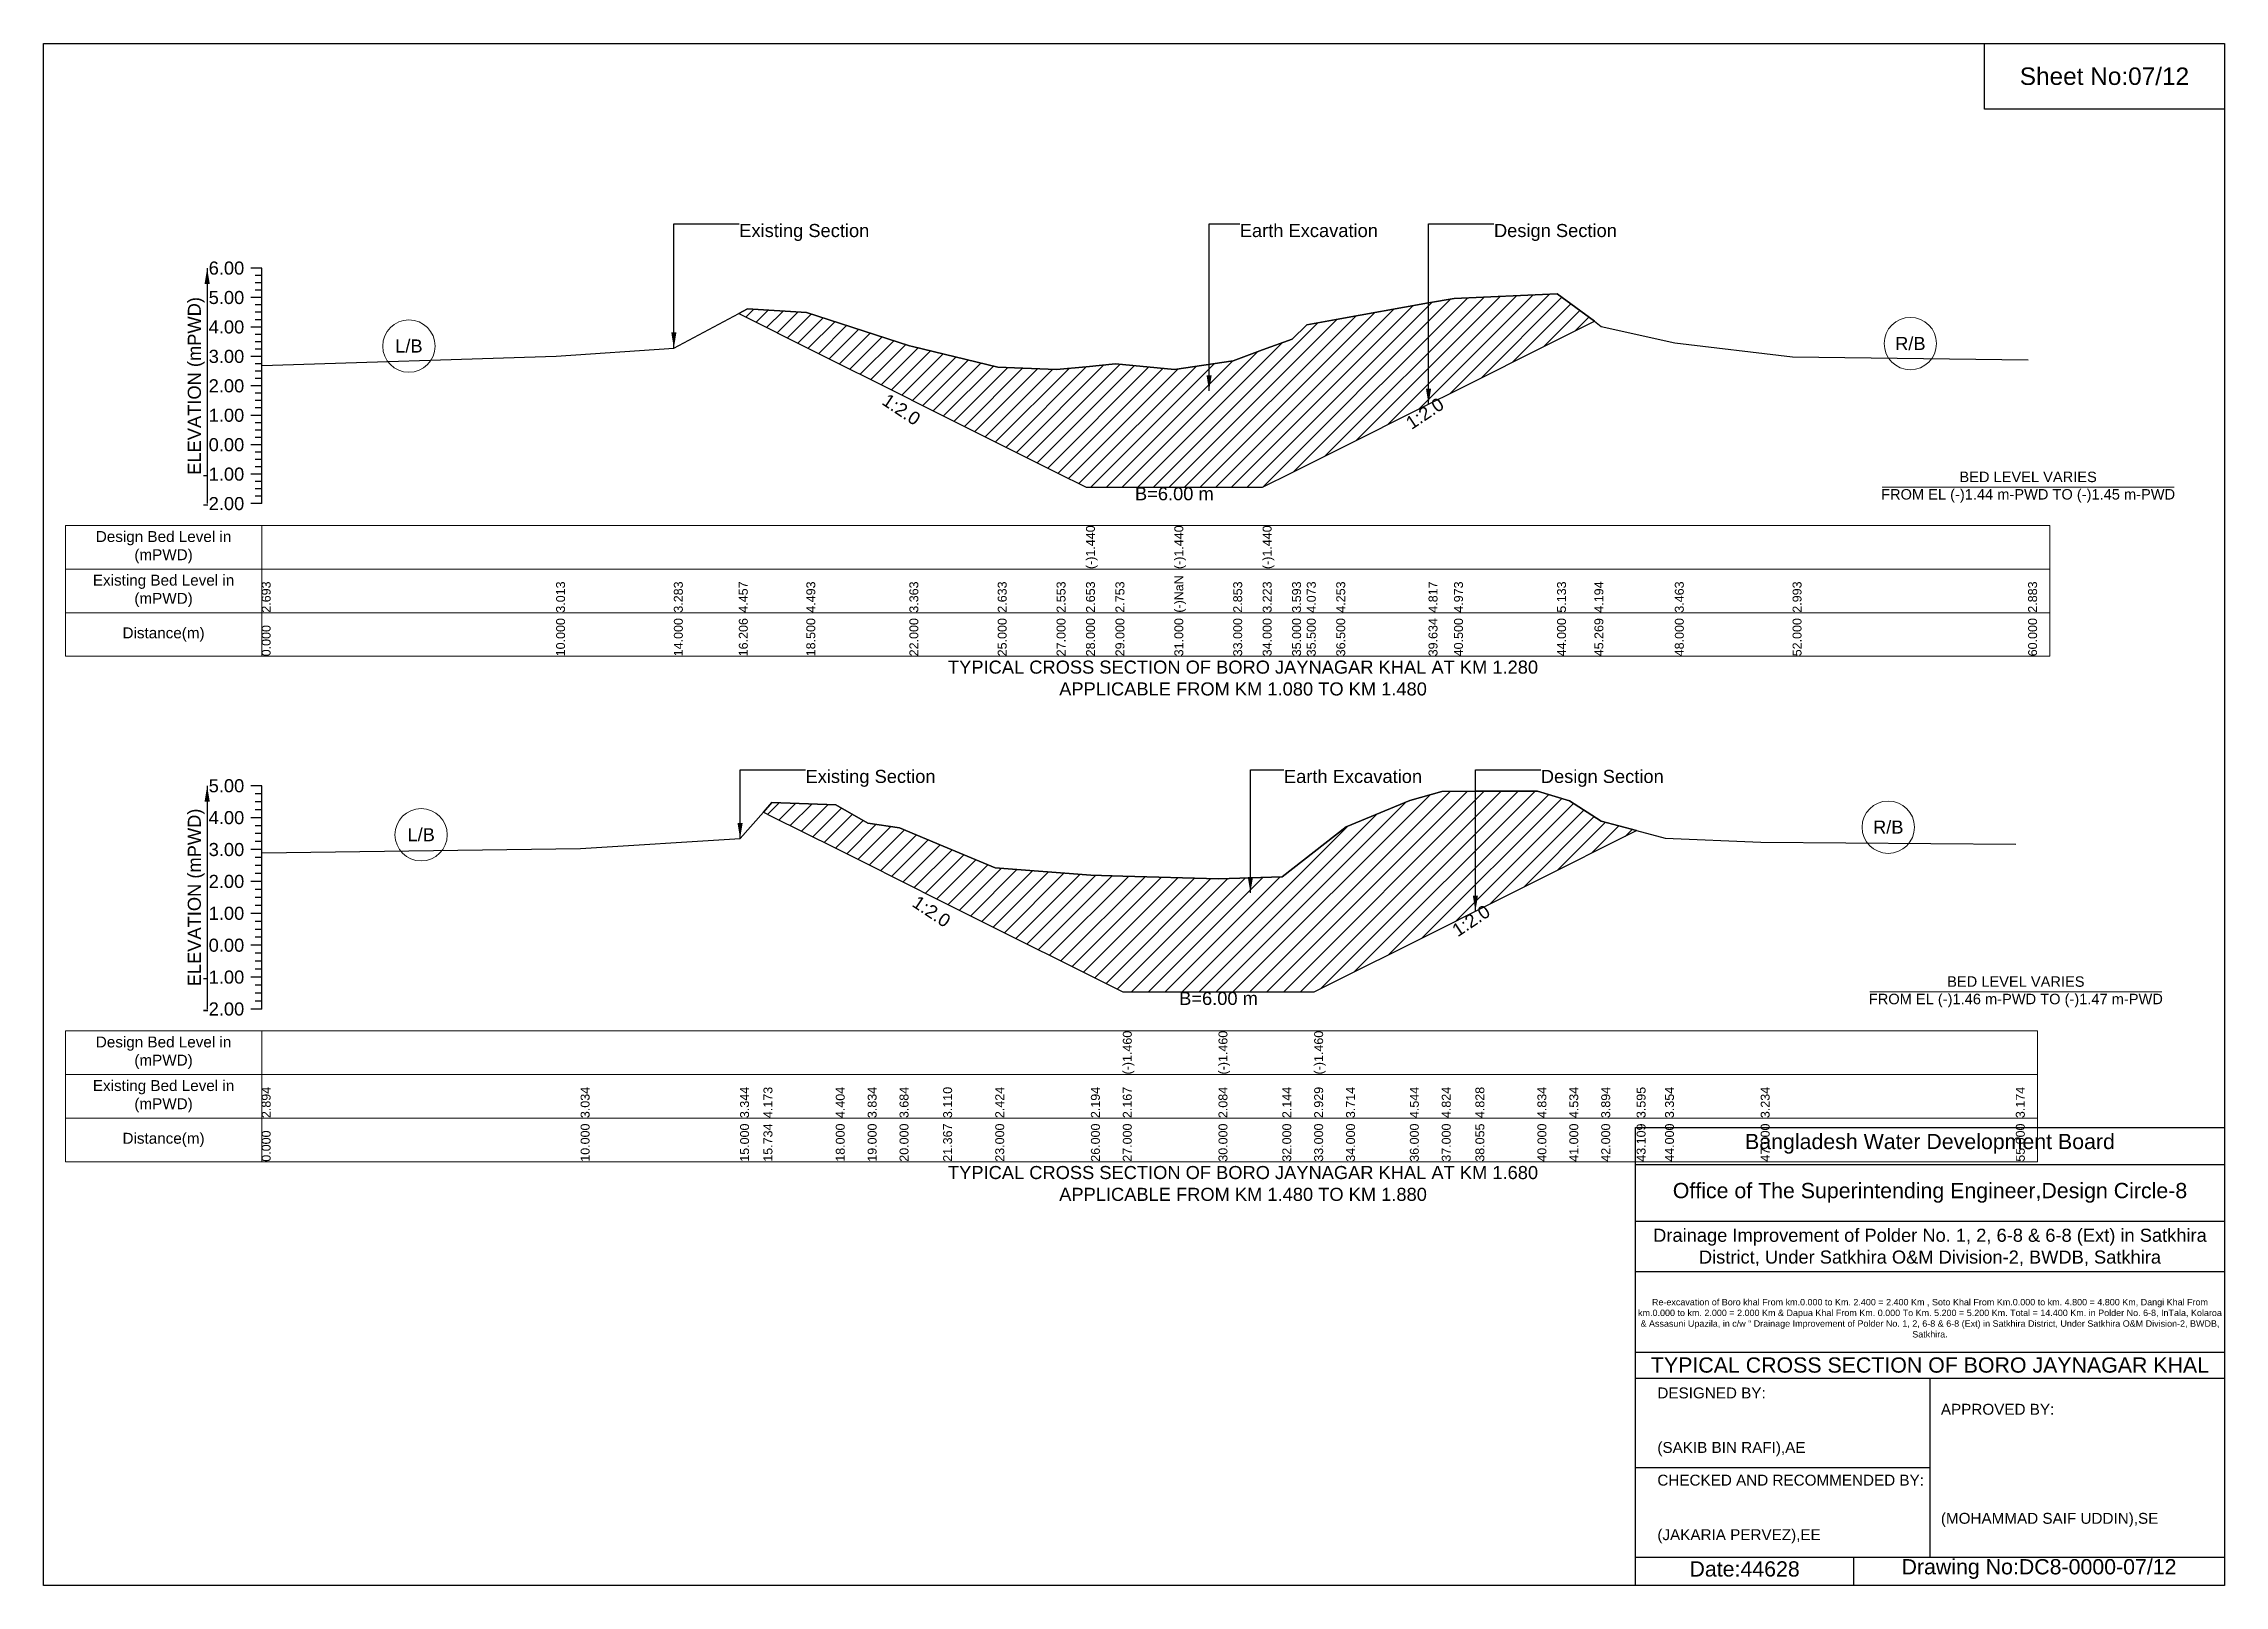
# Model space of a CAD drawing. Header units: inches. Extents: x 91000 to 268000, y -5656 to 20000.
# Drawn here: x 160000 to 168000, y -5656 to 0 of the extents above; entities that cross this region are included whole.
import ezdxf

# ---------------------------------------------------------------- set-up
doc = ezdxf.new("R2010")
doc.units = ezdxf.units.IN
doc.header["$LTSCALE"] = 7
doc.header["$MEASUREMENT"] = 0
for name, color, linetype, lineweight in [('Cross section Data Border', 7, 'Continuous', 9), ('Cross Section Labels', 7, 'Continuous', 9), ('Existing_Bed_Level for Xsection', 7, 'Continuous', 25)]:
    doc.layers.add(name, color=color, linetype=linetype, lineweight=lineweight)
doc.styles.get("Standard").update_dxf_attribs({"font": 'arial.ttf'})
doc.dimstyles.get("Standard").update_dxf_attribs({"dimtxt": 0.18, "dimasz": 0.18, "dimexe": 0.18, "dimexo": 0.0625, "dimgap": 0.09, "dimtad": 0, "dimtih": 1, "dimtoh": 1, "dimdec": 4, "dimzin": 0, "dimdsep": 46, "dimtxsty": 'Standard', "dimcen": 0.09, "dimadec": 0, "dimazin": 0, "dimtfac": 1, "dimtdec": 4, "dimtofl": 0, "dimtmove": 0, "dimatfit": 3, "dimfxl": 1, "dimtolj": 1, "dimtzin": 0, "dimarcsym": 0})

msp = doc.modelspace()

# ---------------------------------------------------------------- texts
at = {"attachment_point": 5}
for s, insert, char_height in [('Sheet No:07/12', (167560, -120), 64), ('Bangladesh Water Development Board', (166920, -4036), 56), ('Office of The Superintending Engineer,Design Circle-8', (166920, -4216), 56)]:
    msp.add_mtext(s, dxfattribs=dict(at, insert=insert, char_height=char_height))
for s, insert, char_height, width, attachment_point in [('Drainage Improvement of Polder No. 1, 2, 6-8 & 6-8 (Ext) in Satkhira District, Under Satkhira O&M Division-2, BWDB, Satkhira', (166920, -4416), 48, 2240, 5), ('Re-excavation of Boro khal From km.0.000 to Km. 2.400 = 2.400 Km , Soto Khal From Km.0.000 to km. 4.800 = 4.800 Km, Dangi Khal From km.0.000 to km. 2.000 = 2.000 Km & Dapua Khal From Km. 0.000 To Km. 5.200 = 5.200 Km. Total = 14.400 Km. in Polder No. 6-8, InTala, Kolaroa & Assasuni Upazila, in c/w “ Drainage Improvement of Polder No. 1, 2, 6-8 & 6-8 (Ext) in Satkhira District, Under Satkhira O&M Division-2, BWDB, Satkhira.', (166920, -4676), 23.565, 2160, 5), ('TYPICAL CROSS SECTION OF BORO JAYNAGAR KHAL', (166920, -4848), 56, 2240, 5), ('DESIGNED BY:^J^J^J(SAKIB BIN RAFI),AE', (165920, -5056), 40, 1120, 4), ('APPROVED BY:^J^J^J^J^J^J(MOHAMMAD SAIF UDDIN),SE', (166960, -5216), 40, 1120, 4), ('CHECKED AND RECOMMENDED BY:^J^J^J(JAKARIA PERVEZ),EE', (165920, -5376), 40, 1120, 4), ('Date:44628', (166240, -5596), 56, 1120, 5), ('Drawing No:DC8-0000-07/12', (167320, -5596), 56, 1760, 5)]:
    msp.add_mtext(s, dxfattribs=dict(insert=insert, char_height=char_height, width=width, attachment_point=attachment_point))
at = {"layer": 'Cross section Data Border', "char_height": 40, "width": 640, "attachment_point": 5}
for s, insert in [('Design Bed Level in (mPWD)', (160440, -1847.7)), ('Existing Bed Level in (mPWD)', (160440, -2007.7)), ('Distance(m)', (160440, -2167.7)), ('Design Bed Level in (mPWD)', (160440, -3701.8)), ('Existing Bed Level in (mPWD)', (160440, -3861.8)), ('Distance(m)', (160440, -4021.8))]:
    msp.add_mtext(s, dxfattribs=dict(at, insert=insert))
at = {"layer": 'Cross Section Labels'}
for s, insert, char_height, attachment_point in [('Existing Section', (162552, -661.7), 48, 1), ('Earth Excavation', (164388, -661.7), 48, 1), ('Design Section', (165320.5, -661.7), 48, 1), ('L/B', (161340, -1109.6), 48, 5), ('R/B', (166848, -1100.4), 48, 5), ('BED LEVEL VARIES ^JFROM EL (-)1.44 m-PWD TO (-)1.45 m-PWD', (167280, -1627.2), 38.4, 5), ('B=6.00 m', (164148, -1627.2), 48, 2), ('TYPICAL CROSS SECTION OF BORO JAYNAGAR KHAL AT KM 1.280^JAPPLICABLE FROM KM 1.080 TO KM 1.480', (164400, -2327.7), 48, 5), ('Existing Section', (162795, -2664.3), 48, 1), ('Earth Excavation', (164550, -2664.3), 48, 1), ('Design Section', (165492.4, -2664.3), 48, 1), ('L/B', (161385, -2902.5), 48, 5), ('R/B', (166767, -2874.5), 48, 5), ('BED LEVEL VARIES ^JFROM EL (-)1.46 m-PWD TO (-)1.47 m-PWD', (167235, -3478.6), 38.4, 5), ('B=6.00 m', (164310, -3478.6), 48, 2), ('TYPICAL CROSS SECTION OF BORO JAYNAGAR KHAL AT KM 1.680^JAPPLICABLE FROM KM 1.480 TO KM 1.880', (164400, -4181.8), 48, 5)]:
    msp.add_mtext(s, dxfattribs=dict(at, insert=insert, char_height=char_height, attachment_point=attachment_point))
at = {"layer": 'Cross Section Labels', "char_height": 48, "attachment_point": 2}
for insert, rotation in [((163160.1, -1322.3), 326.30993), ((165053.5, -1336.5), 33.69007), ((163270.7, -3163.7), 326.30993), ((165223.1, -3197.6), 33.69007)]:
    msp.add_mtext('1:2.0', dxfattribs=dict(at, insert=insert, rotation=rotation))
at = {"layer": 'Existing_Bed_Level for Xsection', "char_height": 48, "attachment_point": 6}
for s, insert in [('6.00', (160736, -823.7)), ('5.00', (160736, -931.7)), ('4.00', (160736, -1039.7)), ('3.00', (160736, -1147.7)), ('2.00', (160736, -1255.7)), ('1.00', (160736, -1363.7)), ('0.00', (160736, -1471.7)), ('-1.00', (160736, -1579.7)), ('-2.00', (160736, -1687.7)), ('5.00', (160736, -2722.8)), ('4.00', (160736, -2839.8)), ('3.00', (160736, -2956.8)), ('2.00', (160736, -3073.8)), ('1.00', (160736, -3190.8)), ('0.00', (160736, -3307.8)), ('-1.00', (160736, -3424.8)), ('-2.00', (160736, -3541.8))]:
    msp.add_mtext(s, dxfattribs=dict(at, insert=insert))
at = {"layer": 'Existing_Bed_Level for Xsection', "rotation": 90}
for s, insert, char_height, attachment_point in [('ELEVATION (mPWD)', (160560, -1255.7), 48, 5), ('(-)1.440', (163824, -1927.7), 32.8, 1), ('(-)1.440', (164148, -1927.7), 32.8, 1), ('(-)1.440', (164472, -1927.7), 32.8, 1), ('2.693', (160800, -2087.7), 32.8, 1), ('3.013', (161880, -2087.7), 32.8, 1), ('3.283', (162312, -2087.7), 32.8, 1), ('4.457', (162550.3, -2087.7), 32.8, 1), ('4.493', (162798, -2087.7), 32.8, 1), ('3.363', (163176, -2087.7), 32.8, 1), ('2.633', (163500, -2087.7), 32.8, 1), ('2.553', (163716, -2087.7), 32.8, 1), ('2.653', (163824, -2087.7), 32.8, 1), ('2.753', (163932, -2087.7), 32.8, 1), ('(-)NaN', (164148, -2087.7), 32.8, 1), ('2.853', (164364, -2087.7), 32.8, 1), ('3.223', (164472, -2087.7), 32.8, 1), ('3.593', (164580, -2087.7), 32.8, 1), ('4.073', (164634, -2087.7), 32.8, 1), ('4.253', (164742, -2087.7), 32.8, 1), ('4.817', (165080.5, -2087.7), 32.8, 1), ('4.973', (165174, -2087.7), 32.8, 1), ('5.133', (165552, -2087.7), 32.8, 1), ('4.194', (165689, -2087.7), 32.8, 1), ('3.463', (165984, -2087.7), 32.8, 1), ('2.993', (166416, -2087.7), 32.8, 1), ('2.883', (167280, -2087.7), 32.8, 1), ('0.000', (160800, -2247.7), 32.8, 1), ('10.000', (161880, -2247.7), 32.8, 1), ('14.000', (162312, -2247.7), 32.8, 1), ('16.206', (162550.3, -2247.7), 32.8, 1), ('18.500', (162798, -2247.7), 32.8, 1), ('22.000', (163176, -2247.7), 32.8, 1), ('25.000', (163500, -2247.7), 32.8, 1), ('27.000', (163716, -2247.7), 32.8, 1), ('28.000', (163824, -2247.7), 32.8, 1), ('29.000', (163932, -2247.7), 32.8, 1), ('31.000', (164148, -2247.7), 32.8, 1), ('33.000', (164364, -2247.7), 32.8, 1), ('34.000', (164472, -2247.7), 32.8, 1), ('35.000', (164580, -2247.7), 32.8, 1), ('35.500', (164634, -2247.7), 32.8, 1), ('36.500', (164742, -2247.7), 32.8, 1), ('39.634', (165080.5, -2247.7), 32.8, 1), ('40.500', (165174, -2247.7), 32.8, 1), ('44.000', (165552, -2247.7), 32.8, 1), ('45.269', (165689, -2247.7), 32.8, 1), ('48.000', (165984, -2247.7), 32.8, 1), ('52.000', (166416, -2247.7), 32.8, 1), ('60.000', (167280, -2247.7), 32.8, 1), ('ELEVATION (mPWD)', (160560, -3132.3), 48, 5), ('(-)1.460', (163959, -3781.8), 32.8, 1), ('(-)1.460', (164310, -3781.8), 32.8, 1), ('(-)1.460', (164661, -3781.8), 32.8, 1), ('2.894', (160800, -3941.8), 32.8, 1), ('3.034', (161970, -3941.8), 32.8, 1), ('3.344', (162555, -3941.8), 32.8, 1), ('4.173', (162640.8, -3941.8), 32.8, 1), ('4.404', (162906, -3941.8), 32.8, 1), ('3.834', (163023, -3941.8), 32.8, 1), ('3.684', (163140, -3941.8), 32.8, 1), ('3.110', (163299.9, -3941.8), 32.8, 1), ('2.424', (163491, -3941.8), 32.8, 1), ('2.194', (163842, -3941.8), 32.8, 1), ('2.167', (163959, -3941.8), 32.8, 1), ('2.084', (164310, -3941.8), 32.8, 1), ('2.144', (164544, -3941.8), 32.8, 1), ('2.929', (164661, -3941.8), 32.8, 1), ('3.714', (164778, -3941.8), 32.8, 1), ('4.544', (165012, -3941.8), 32.8, 1), ('4.824', (165129, -3941.8), 32.8, 1), ('4.828', (165252.4, -3941.8), 32.8, 1), ('4.834', (165480, -3941.8), 32.8, 1), ('4.534', (165597, -3941.8), 32.8, 1), ('3.894', (165714, -3941.8), 32.8, 1), ('3.595', (165843.8, -3941.8), 32.8, 1), ('3.354', (165948, -3941.8), 32.8, 1), ('3.234', (166299, -3941.8), 32.8, 1), ('3.174', (167235, -3941.8), 32.8, 1), ('0.000', (160800, -4101.8), 32.8, 1), ('10.000', (161970, -4101.8), 32.8, 1), ('15.000', (162555, -4101.8), 32.8, 1), ('15.734', (162640.8, -4101.8), 32.8, 1), ('18.000', (162906, -4101.8), 32.8, 1), ('19.000', (163023, -4101.8), 32.8, 1), ('20.000', (163140, -4101.8), 32.8, 1), ('21.367', (163299.9, -4101.8), 32.8, 1), ('23.000', (163491, -4101.8), 32.8, 1), ('26.000', (163842, -4101.8), 32.8, 1), ('27.000', (163959, -4101.8), 32.8, 1), ('30.000', (164310, -4101.8), 32.8, 1), ('32.000', (164544, -4101.8), 32.8, 1), ('33.000', (164661, -4101.8), 32.8, 1), ('34.000', (164778, -4101.8), 32.8, 1), ('36.000', (165012, -4101.8), 32.8, 1), ('37.000', (165129, -4101.8), 32.8, 1), ('38.055', (165252.4, -4101.8), 32.8, 1), ('40.000', (165480, -4101.8), 32.8, 1), ('41.000', (165597, -4101.8), 32.8, 1), ('42.000', (165714, -4101.8), 32.8, 1), ('43.109', (165843.8, -4101.8), 32.8, 1), ('44.000', (165948, -4101.8), 32.8, 1), ('47.000', (166299, -4101.8), 32.8, 1), ('55.000', (167235, -4101.8), 32.8, 1)]:
    msp.add_mtext(s, dxfattribs=dict(at, insert=insert, char_height=char_height, attachment_point=attachment_point))

# ---------------------------------------------------------------- hatches: boundary and pattern name
at = {"layer": 'Existing_Bed_Level for Xsection'}
h = msp.add_hatch(dxfattribs=at)
h.set_pattern_fill('ANSI31', color=256, scale=324, style=0)
h.paths.add_polyline_path([(162550.3, -990.4), (162582, -1006.2), (162798, -1114.2), (163176, -1303.2), (163187.1, -1308.8), (163500, -1465.2), (163716, -1573.2), (163824, -1627.2), (163932, -1627.2), (164148, -1627.2), (164364, -1627.2), (164472, -1627.2), (164580, -1573.2), (164634, -1546.2), (164742, -1492.2), (165080.5, -1323), (165174, -1276.2), (165552, -1087.2), (165689, -1018.7), (165552, -917.4), (165174, -934.6), (165080.5, -951.5), (164742, -1012.4), (164634, -1031.8), (164580, -1083.7), (164472, -1123.6), (164364, -1163.6), (164148, -1196), (163932, -1174.4), (163824, -1185.2), (163716, -1196), (163500, -1187.4), (163187.1, -1111.2), (163176, -1108.5), (162798, -986.5), (162582, -973.5)])
h = msp.add_hatch(dxfattribs=at)
h.set_pattern_fill('ANSI31', color=256, scale=351, style=0)
h.paths.add_polyline_path([(162640.8, -2819.6), (162672, -2835.1), (162906, -2952.1), (163023, -3010.6), (163140, -3069.1), (163299.9, -3149.1), (163491, -3244.6), (163842, -3420.1), (163959, -3478.6), (164310, -3478.6), (164544, -3478.6), (164661, -3478.6), (164778, -3420.1), (165012, -3303.1), (165129, -3244.6), (165252.4, -3183), (165480, -3069.1), (165597, -3010.6), (165714, -2952.1), (165843.8, -2887.3), (165714, -2852.2), (165597, -2777.3), (165480, -2742.2), (165252.4, -2743), (165129, -2743.4), (165012, -2776.2), (164778, -2873.3), (164661, -2965.1), (164544, -3057), (164310, -3064), (163959, -3054.3), (163842, -3051.1), (163491, -3024.2), (163299.9, -2944), (163140, -2876.8), (163023, -2859.2), (162906, -2792.6), (162672, -2784.4)])

# ---------------------------------------------------------------- linework, layer by layer
for points in [[(160000, 0), (168000, 0), (168000, -5656), (160000, -5656)], [(167120, 0), (168000, 0), (168000, -240), (167120, -240)]]:
    msp.add_lwpolyline(points, close=True)
for points in [[(165840, -5656), (165840, -3976), (168000, -3976)], [(165840, -4112), (168000, -4112)], [(165840, -4320), (168000, -4320)], [(165840, -4504), (168000, -4504)], [(165840, -4800), (168000, -4800)], [(165840, -4896), (168000, -4896)], [(166920, -4896), (166920, -5552)], [(165840, -5224), (166920, -5224)], [(165840, -5552), (168000, -5552)], [(166640, -5552), (166640, -5656)]]:
    msp.add_lwpolyline(points)
at = {"layer": 'Cross section Data Border'}
for points in [[(160080, -1767.7), (167360, -1767.7), (167360, -2247.7), (160080, -2247.7)], [(160080, -3621.8), (167315, -3621.8), (167315, -4101.8), (160080, -4101.8)]]:
    msp.add_lwpolyline(points, close=True, dxfattribs=at)
for points in [[(160800, -1767.7), (160800, -2247.7)], [(160080, -1927.7), (167360, -1927.7)], [(160080, -2087.7), (167360, -2087.7)], [(160800, -3621.8), (160800, -4101.8)], [(160080, -3781.8), (167315, -3781.8)], [(160080, -3941.8), (167315, -3941.8)]]:
    msp.add_lwpolyline(points, dxfattribs=at)
at = {"layer": 'Cross Section Labels'}
for points in [[(166744.2, -1627.2), (167815.8, -1627.2)], [(166699.2, -3478.6), (167770.8, -3478.6)]]:
    msp.add_lwpolyline(points, dxfattribs=at)
for centre in [(161340, -1109.6), (166848, -1100.4), (166767, -2874.5), (161385, -2902.5)]:
    msp.add_circle(centre, 96, dxfattribs=at)
at = {"layer": 'Existing_Bed_Level for Xsection'}
for points in [[(160800, -823.7), (160760, -823.7)], [(160800, -850.7), (160776, -850.7)], [(160800, -877.7), (160776, -877.7)], [(160800, -1687.7), (160800, -1579.7), (160800, -1471.7), (160800, -1363.7), (160800, -1255.7), (160800, -1147.7), (160800, -1039.7), (160800, -931.7), (160800, -823.7)], [(160800, -931.7), (160760, -931.7)], [(160800, -904.7), (160776, -904.7)], [(160800, -958.7), (160776, -958.7)], [(160800, -1180.9), (161880, -1146.3), (162312, -1117.2), (162550.3, -990.4), (162582, -973.5), (162798, -986.5), (163176, -1108.5), (163187.1, -1111.2), (163500, -1187.4), (163716, -1196), (163824, -1185.2), (163824, -1185.2), (163932, -1174.4), (164148, -1196), (164148, -1196), (164364, -1163.6), (164472, -1123.6), (164472, -1123.6), (164580, -1083.7), (164634, -1031.8), (164742, -1012.4), (165080.5, -951.5), (165174, -934.6), (165552, -917.4), (165689, -1018.7), (165714, -1037.2), (165984, -1097.7), (166416, -1148.5), (167280, -1160.4)], [(160800, -1039.7), (160760, -1039.7)], [(160800, -985.7), (160776, -985.7)], [(160800, -1012.7), (160776, -1012.7)], [(160800, -1066.7), (160776, -1066.7)], [(160800, -1093.7), (160776, -1093.7)], [(160800, -1147.7), (160760, -1147.7)], [(160800, -1120.7), (160776, -1120.7)], [(160800, -1174.7), (160776, -1174.7)], [(160800, -1255.7), (160760, -1255.7)], [(160800, -1201.7), (160776, -1201.7)], [(160800, -1228.7), (160776, -1228.7)], [(160800, -1282.7), (160776, -1282.7)], [(160800, -1309.7), (160776, -1309.7)], [(160800, -1336.7), (160776, -1336.7)], [(160800, -1363.7), (160760, -1363.7)], [(160800, -1390.7), (160776, -1390.7)], [(160800, -1417.7), (160776, -1417.7)], [(160800, -1471.7), (160760, -1471.7)], [(160800, -1444.7), (160776, -1444.7)], [(160800, -1498.7), (160776, -1498.7)], [(160800, -1579.7), (160760, -1579.7)], [(160800, -1525.7), (160776, -1525.7)], [(160800, -1552.7), (160776, -1552.7)], [(160800, -1606.7), (160776, -1606.7)], [(160800, -1633.7), (160776, -1633.7)], [(160800, -1660.7), (160776, -1660.7)], [(160800, -1687.7), (160760, -1687.7)], [(160800, -2722.8), (160760, -2722.8)], [(160800, -2752.1), (160776, -2752.1)], [(160800, -2781.3), (160776, -2781.3)], [(160800, -3541.8), (160800, -3424.8), (160800, -3307.8), (160800, -3190.8), (160800, -3073.8), (160800, -2956.8), (160800, -2839.8), (160800, -2722.8)], [(160800, -2969.2), (161970, -2952.8), (162555, -2916.6), (162640.8, -2819.6), (162672, -2784.4), (162906, -2792.6), (163023, -2859.2), (163140, -2876.8), (163299.9, -2944), (163491, -3024.2), (163842, -3051.1), (163959, -3054.3), (163959, -3054.3), (164310, -3064), (164310, -3064), (164544, -3057), (164661, -2965.1), (164661, -2965.1), (164778, -2873.3), (165012, -2776.2), (165129, -2743.4), (165252.4, -2743), (165480, -2742.2), (165597, -2777.3), (165714, -2852.2), (165843.8, -2887.3), (165948, -2915.4), (166299, -2929.4), (167235, -2936.5)], [(160800, -2839.8), (160760, -2839.8)], [(160800, -2810.6), (160776, -2810.6)], [(160800, -2869.1), (160776, -2869.1)], [(160800, -2956.8), (160760, -2956.8)], [(160800, -2898.3), (160776, -2898.3)], [(160800, -2927.6), (160776, -2927.6)], [(160800, -2986.1), (160776, -2986.1)], [(160800, -3015.3), (160776, -3015.3)], [(160800, -3073.8), (160760, -3073.8)], [(160800, -3044.6), (160776, -3044.6)], [(160800, -3103.1), (160776, -3103.1)], [(160800, -3190.8), (160760, -3190.8)], [(160800, -3132.3), (160776, -3132.3)], [(160800, -3161.6), (160776, -3161.6)], [(160800, -3220.1), (160776, -3220.1)], [(160800, -3249.3), (160776, -3249.3)], [(160800, -3278.6), (160776, -3278.6)], [(160800, -3307.8), (160760, -3307.8)], [(160800, -3337.1), (160776, -3337.1)], [(160800, -3424.8), (160760, -3424.8)], [(160800, -3366.3), (160776, -3366.3)], [(160800, -3395.6), (160776, -3395.6)], [(160800, -3454.1), (160776, -3454.1)], [(160800, -3483.3), (160776, -3483.3)], [(160800, -3512.6), (160776, -3512.6)], [(160800, -3541.8), (160760, -3541.8)]]:
    msp.add_lwpolyline(points, dxfattribs=at)
for points in [[(162550.3, -990.4), (162550.3, -990.4), (162582, -1006.2), (162798, -1114.2), (163176, -1303.2), (163187.1, -1308.8), (163500, -1465.2), (163716, -1573.2), (163824, -1627.2), (163824, -1627.2), (163932, -1627.2), (164148, -1627.2), (164148, -1627.2), (164364, -1627.2), (164472, -1627.2), (164472, -1627.2), (164580, -1573.2), (164634, -1546.2), (164742, -1492.2), (165080.5, -1323), (165174, -1276.2), (165552, -1087.2), (165689, -1018.7), (165689, -1018.7), (165689, -1018.7), (165552, -917.4), (165174, -934.6), (165080.5, -951.5), (164742, -1012.4), (164634, -1031.8), (164580, -1083.7), (164472, -1123.6), (164472, -1123.6), (164364, -1163.6), (164148, -1196), (164148, -1196), (163932, -1174.4), (163824, -1185.2), (163824, -1185.2), (163716, -1196), (163500, -1187.4), (163187.1, -1111.2), (163176, -1108.5), (162798, -986.5), (162582, -973.5), (162550.3, -990.4)], [(162640.8, -2819.6), (162640.8, -2819.6), (162672, -2835.1), (162906, -2952.1), (163023, -3010.6), (163140, -3069.1), (163299.9, -3149.1), (163491, -3244.6), (163842, -3420.1), (163959, -3478.6), (163959, -3478.6), (164310, -3478.6), (164310, -3478.6), (164544, -3478.6), (164661, -3478.6), (164661, -3478.6), (164778, -3420.1), (165012, -3303.1), (165129, -3244.6), (165252.4, -3183), (165480, -3069.1), (165597, -3010.6), (165714, -2952.1), (165843.8, -2887.3), (165843.8, -2887.3), (165843.8, -2887.3), (165714, -2852.2), (165597, -2777.3), (165480, -2742.2), (165252.4, -2743), (165129, -2743.4), (165012, -2776.2), (164778, -2873.3), (164661, -2965.1), (164661, -2965.1), (164544, -3057), (164310, -3064), (164310, -3064), (163959, -3054.3), (163959, -3054.3), (163842, -3051.1), (163491, -3024.2), (163299.9, -2944), (163140, -2876.8), (163023, -2859.2), (162906, -2792.6), (162672, -2784.4), (162640.8, -2819.6)]]:
    msp.add_lwpolyline(points, close=True, dxfattribs=at)

msp.set_redraw_order([(e.dxf.handle, doc.entitydb.next_handle()) for e in msp.query("TEXT MTEXT ATTDEF DIMENSION ARC_DIMENSION")])  # texts and dimensions are drawn at this point

# ---------------------------------------------------------------- leaders
at = {"layer": 'Cross Section Labels', "annotation_type": 0, "has_hookline": 1, "hookline_direction": 0}
for points, text_width in [([(162312, -1117.2), (162312, -661.7), (162551.9, -661.7)], 467.2), ([(164275.5, -1274.1), (164275.5, -661.7), (164387.9, -661.7)], 497), ([(165080.5, -1323), (165080.5, -661.7), (165320.4, -661.7)], 441.2), ([(162555, -2916.6), (162555, -2664.3), (162794.9, -2664.3)], 467.2), ([(164427, -3115.1), (164427, -2664.3), (164549.9, -2664.3)], 497), ([(165252.4, -3183), (165252.4, -2664.3), (165492.3, -2664.3)], 441.2)]:
    msp.add_leader(points, dimstyle='Standard', override={"dimasz": 57.6}, dxfattribs=dict(at, text_width=text_width))
at = {"layer": 'Existing_Bed_Level for Xsection'}
for points in [[(160600, -823.7), (160600, -1687.7)], [(160600, -2722.8), (160600, -3541.8)]]:
    msp.add_leader(points, dimstyle='Standard', override={"dimasz": 57.6}, dxfattribs=at)

doc.saveas('drawing.dxf')
